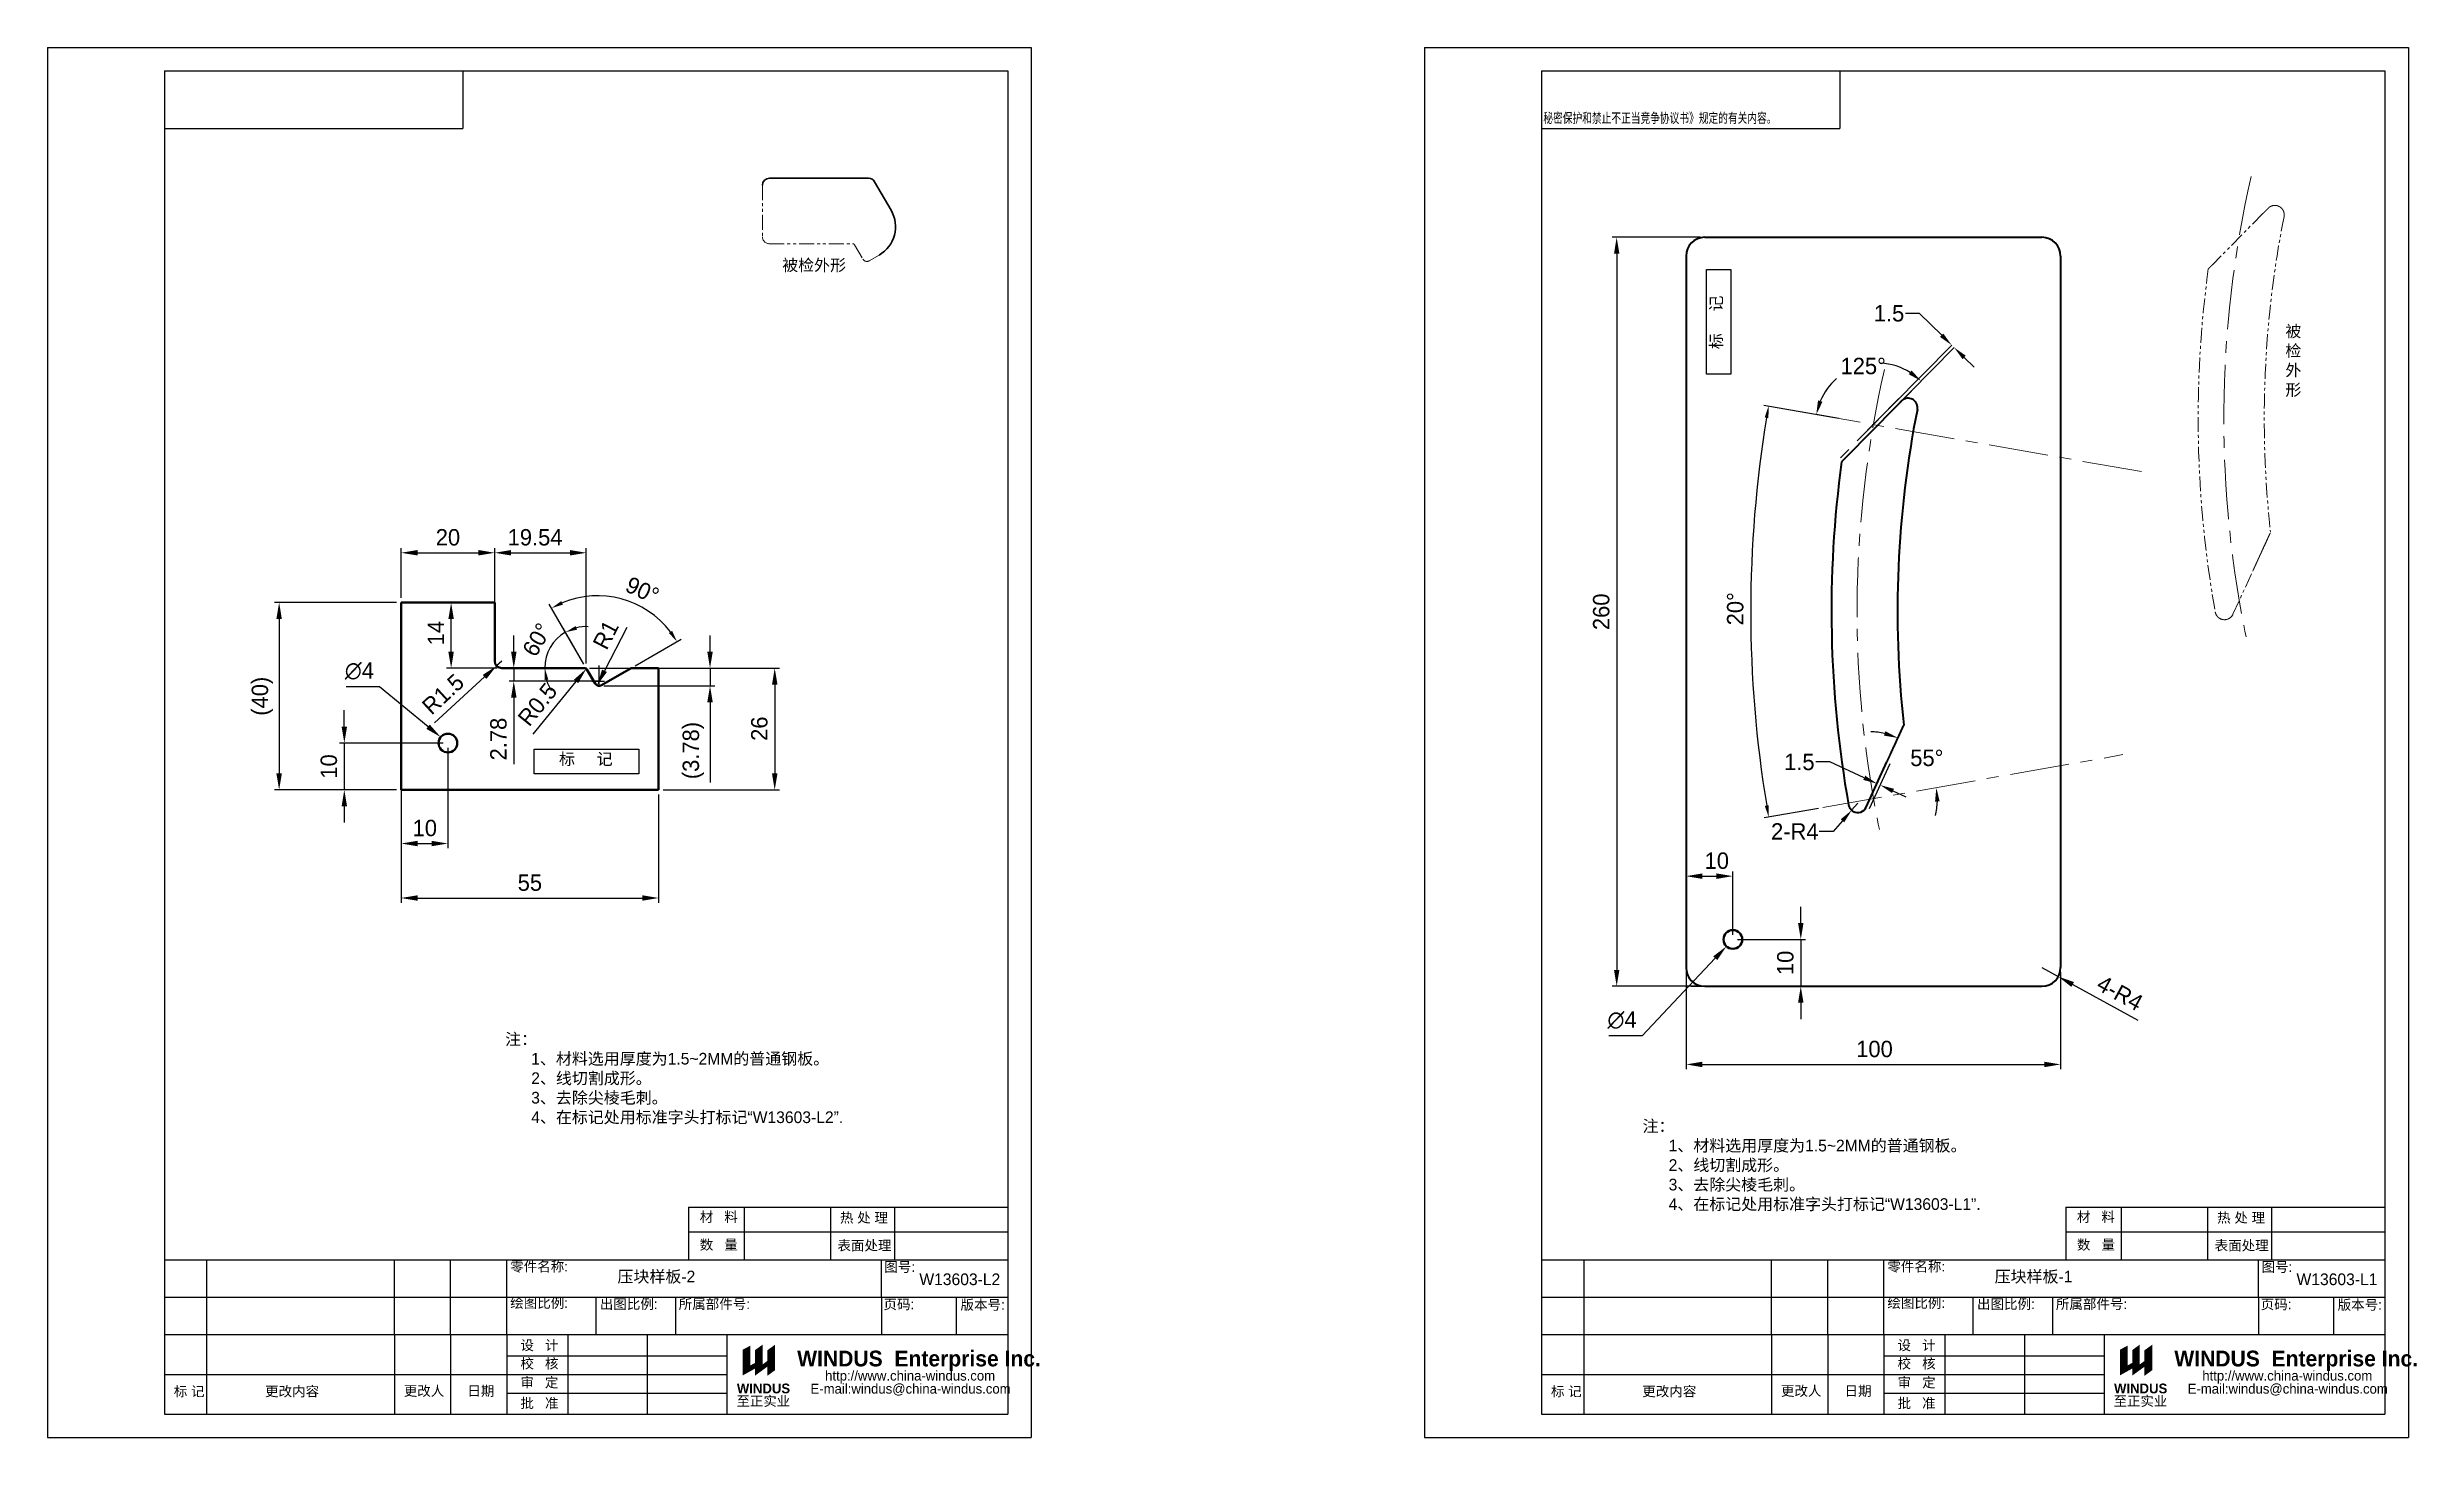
# Model space of a CAD drawing. Header units: millimetres. Extents: x -8 to 3214, y -115 to 422.
# Drawn here: x -8 to 498, y 3 to 300 of the extents above; entities that cross this region are included whole.
import ezdxf

# ---------------------------------------------------------------- set-up
doc = ezdxf.new("R2010")
doc.units = ezdxf.units.MM
doc.header["$PDSIZE"] = -1
doc.linetypes.add('CENTERX2', pattern=[20.32, 12.7, -2.54, 2.54, -2.54])
doc.linetypes.add('PHANTOM2', pattern=[31.75, 15.875, -3.175, 3.175, -3.175, 3.175, -3.175])
for name, color, linetype, lineweight in [('AM_0', 7, 'Continuous', 50), ('AM_5', 92, 'Continuous', 25), ('粗实线', 7, 'Continuous', 30), ('粗实线1', 230, 'Continuous', 15)]:
    doc.layers.add(name, color=color, linetype=linetype, lineweight=lineweight)
for name, color, linetype in [('中心线', 7, 'CENTERX2'), ('图层1', 7, 'Continuous'), ('线实线', 7, 'Continuous')]:
    doc.layers.add(name, color=color, linetype=linetype)
doc.styles.add('SLDTEXTSTYLE0', font='TXT', dxfattribs={"width": 0.7})
doc.styles.get("Standard").update_dxf_attribs({"font": 'FZYTK.TTF'})
doc.dimstyles.new('AM_ISO$0', dxfattribs={"dimtxt": 3.5, "dimasz": 3.5, "dimexe": 1, "dimexo": 1, "dimgap": 1.5, "dimtad": 1, "dimdsep": 46, "dimtxsty": 'Standard', "dimcen": 0, "dimclrd": 256, "dimclre": 256, "dimclrt": 140, "dimadec": 0, "dimazin": 2, "dimtp": 0.1, "dimtm": 0.1, "dimtfac": 0.71, "dimtmove": 0, "dimatfit": 3, "dimfxl": 1, "dimlwd": -1, "dimlwe": -1, "dimarcsym": 1})
doc.dimstyles.new('AM_ISO$2', dxfattribs={"dimtxt": 3.5, "dimasz": 2.5, "dimexe": 1, "dimexo": 1, "dimgap": 1.5, "dimtad": 1, "dimdsep": 46, "dimtxsty": 'Standard', "dimcen": 0, "dimclrd": 256, "dimclre": 256, "dimclrt": 140, "dimadec": 0, "dimazin": 2, "dimtp": 0.1, "dimtm": 0.1, "dimtfac": 0.71, "dimtdec": 3, "dimtmove": 0, "dimatfit": 3, "dimfxl": 1, "dimlwd": -1, "dimlwe": -1, "dimarcsym": 1})
doc.dimstyles.new('AM_ISO$3', dxfattribs={"dimtxt": 3.5, "dimasz": 3.5, "dimexe": 1, "dimexo": 1, "dimgap": 1.5, "dimtad": 1, "dimtoh": 1, "dimdsep": 46, "dimtxsty": 'Standard', "dimcen": 0, "dimclrd": 256, "dimclre": 256, "dimclrt": 140, "dimadec": 0, "dimazin": 2, "dimtp": 0.1, "dimtm": 0.1, "dimtfac": 0.71, "dimtofl": 0, "dimtmove": 0, "dimatfit": 0, "dimfxl": 1, "dimlwd": -1, "dimlwe": -1, "dimarcsym": 1})
doc.dimstyles.new('AM_ISO$4', dxfattribs={"dimtxt": 3.5, "dimasz": 3.5, "dimexe": 1, "dimexo": 1, "dimgap": 1.5, "dimtad": 1, "dimdsep": 46, "dimtxsty": 'Standard', "dimcen": 0, "dimclrd": 256, "dimclre": 256, "dimclrt": 140, "dimadec": 0, "dimazin": 2, "dimtp": 0.1, "dimtm": 0.1, "dimtfac": 0.71, "dimtmove": 0, "dimatfit": 3, "dimfxl": 1, "dimlwd": -1, "dimlwe": -1, "dimarcsym": 1})
doc.dimstyles.new('SLDDIMSTYLE0', dxfattribs={"dimtxt": 3.5, "dimasz": 3, "dimexe": 0, "dimexo": 0.0625, "dimgap": 0.875, "dimtad": 0, "dimtih": 1, "dimtoh": 1, "dimdec": 1, "dimlfac": 2, "dimzin": 12, "dimdsep": 46, "dimtxsty": 'Standard', "dimsah": 1, "dimcen": 0.09, "dimadec": 0, "dimazin": 0, "dimtfac": 1, "dimtdec": 1, "dimtofl": 0, "dimtmove": 0, "dimatfit": 3, "dimfxl": 1, "dimtolj": 1, "dimtzin": 12, "dimarcsym": 0})
doc.dimstyles.new('SLDDIMSTYLE2', dxfattribs={"dimtxt": 3.5, "dimasz": 3, "dimexe": 0, "dimexo": 0.0625, "dimgap": 0.875, "dimtad": 0, "dimtih": 1, "dimtoh": 1, "dimdec": 4, "dimlfac": 2, "dimzin": 12, "dimdsep": 46, "dimtxsty": 'Standard', "dimsah": 1, "dimcen": 0.09, "dimadec": 0, "dimazin": 0, "dimtfac": 1, "dimtdec": 0, "dimtofl": 0, "dimtmove": 0, "dimatfit": 3, "dimfxl": 1, "dimtolj": 1, "dimtzin": 12, "dimarcsym": 0})
doc.dimstyles.new('SLDDIMSTYLE6', dxfattribs={"dimtxt": 3.5, "dimasz": 3, "dimexe": 0, "dimexo": 0.0625, "dimgap": 0.875, "dimtad": 0, "dimtih": 1, "dimtoh": 1, "dimlfac": 2, "dimzin": 12, "dimdsep": 46, "dimtxsty": 'Standard', "dimsah": 1, "dimcen": 0.09, "dimadec": 0, "dimazin": 0, "dimtfac": 1, "dimtmove": 0, "dimatfit": 2, "dimfxl": 1, "dimtolj": 1, "dimtzin": 12, "dimarcsym": 0})

msp = doc.modelspace()

# ---------------------------------------------------------------- texts
at = {"color": 3, "char_height": 2.5, "attachment_point": 1}
for insert, width in [((149.308998, 254.312859), 22.03128794), ((470.343651, 240.177968), 2.40458534)]:
    msp.add_mtext('被检外形', dxfattribs=dict(at, insert=insert, width=width))
at = {"insert": (347.512582, 235.096002), "char_height": 2.5, "width": 23.36397522, "attachment_point": 1, "rotation": 90}
msp.add_mtext('标     记', dxfattribs=at)
at = {"char_height": 2.5, "attachment_point": 1}
for s, insert, width in [('标     记', (101.637104, 148.793074), 23.36397522), ('注：\\P      1、材料选用厚度为1.5~2MM的普通钢板。\\P      2、线切割成形。\\P      3、去除尖棱毛刺。\\P      4、在标记处用标准字头打标记“W13603-L2”.\\P   ', (90.132919, 88.938224), 78.09126763), ('注：\\P      1、材料选用厚度为1.5~2MM的普通钢板。\\P      2、线切割成形。\\P      3、去除尖棱毛刺。\\P      4、在标记处用标准字头打标记“W13603-L1”.\\P   ', (333.05204, 70.381884), 78.09126763), ('压块样板-2', (114.132311, 38.230103), 23.36397522), ('W13603-L2', (178.598879, 37.647371), 23.36397522), ('压块样板-1', (408.254438, 38.230103), 23.36397522), ('W13603-L1', (472.721006, 37.647371), 23.36397522)]:
    msp.add_mtext(s, dxfattribs=dict(at, insert=insert, width=width))
at = {"layer": '图层1', "attachment_point": 1}
for s, insert, char_height in [('{\\fFZYaoTi|b1|i0|c134|p2;\\C5;WINDUS  Enterprise Inc.}', (152.505621, 21.152601), 3.36804), ('{\\fFZYaoTi|b1|i0|c134|p2;\\C5;WINDUS  Enterprise Inc.}', (446.627749, 21.152601), 3.36804), ('     {\\C5; http://www.china-windus.com}', (153.79688, 16.860591), 2.09677), ('     {\\C5; http://www.china-windus.com}', (447.919008, 16.860591), 2.09677), (' {\\fFZYaoTi|b1|i0|c134|p2;WINDUS}', (138.85251, 14.122109), 2.09677), ('{\\fFZYaoTi|b1|i0|c134|p2;至正实业}', (139.552315, 11.425924), 2.09677), ('  {\\C5;E-mail:windus@china-windus.com}', (153.79688, 14.064898), 2.09677), (' {\\fFZYaoTi|b1|i0|c134|p2;WINDUS}', (432.974638, 14.122109), 2.09677), ('{\\fFZYaoTi|b1|i0|c134|p2;至正实业}', (433.674443, 11.425924), 2.09677), ('  {\\C5;E-mail:windus@china-windus.com}', (447.919008, 14.064898), 2.09677)]:
    msp.add_mtext(s, dxfattribs=dict(at, insert=insert, char_height=char_height))
at = {"layer": '线实线', "color": 0, "insert": (311.873745, 285.555586), "char_height": 2.11666667, "attachment_point": 1, "style": 'SLDTEXTSTYLE0'}
msp.add_mtext('秘密保护和禁止不正当竞争协议书》规定的有关内容。', dxfattribs=at)
at = {"layer": '线实线', "attachment_point": 1}
for s, insert, char_height in [('{\\fFZYaoTi|b0|i0|c134|p2;材   料}', (131.69628, 50.791943), 2.11666667), ('{\\fFZYaoTi|b0|i0|c134|p2;热 处 理}', (161.654926, 50.627037), 2.11666667), ('{\\fFZYaoTi|b0|i0|c134|p2;材   料}', (425.818408, 50.791943), 2.11666667), ('{\\fFZYaoTi|b0|i0|c134|p2;热 处 理}', (455.777053, 50.627037), 2.11666667), ('{\\fFZYaoTi|b0|i0|c134|p2;零件名称:}', (91.215146, 40.188442), 2.11666667), ('{\\fFZYaoTi|b0|i0|c134|p2;数   量}', (131.69628, 44.842749), 2.11666667), ('{\\fFZYaoTi|b0|i0|c134|p2;表面处理}', (161.103633, 44.677843), 2.11666667), ('{\\fFZYaoTi|b0|i0|c134|p2;零件名称:}', (385.337273, 40.188442), 2.11666667), ('{\\fFZYaoTi|b0|i0|c134|p2;数   量}', (425.818408, 44.842749), 2.11666667), ('{\\fFZYaoTi|b0|i0|c134|p2;表面处理}', (455.22576, 44.677843), 2.11666667), ('{\\fFZYaoTi|b0|i0|c134|p2;图号}:', (171.12667, 40.099491), 2.11666667), ('{\\fFZYaoTi|b0|i0|c134|p2;图号}:', (465.248797, 40.099491), 2.11666667), ('绘图比例:', (91.215146, 32.395005), 2.1166667), ('{\\fFZYaoTi|b0|i0|c134|p2;出图比例:}', (110.355849, 32.154784), 2.11666667), ('{\\fFZYaoTi|b0|i0|c134|p2;所属部件号:}', (127.206542, 32.154784), 2.11666667), ('{\\fFZYaoTi|b0|i0|c134|p2;页码:}', (170.943994, 32.112655), 2.11666667), ('{\\fFZYaoTi|b0|i0|c134|p2;版本号:}', (187.383437, 32.006988), 2.11666667), ('绘图比例:', (385.337273, 32.395005), 2.1166667), ('{\\fFZYaoTi|b0|i0|c134|p2;出图比例:}', (404.477977, 32.154784), 2.11666667), ('{\\fFZYaoTi|b0|i0|c134|p2;所属部件号:}', (421.32867, 32.154784), 2.11666667), ('{\\fFZYaoTi|b0|i0|c134|p2;页码:}', (465.066121, 32.112655), 2.11666667), ('{\\fFZYaoTi|b0|i0|c134|p2;版本号:}', (481.505565, 32.006988), 2.11666667), ('{\\fFZYaoTi|b0|i0|c134|p2;设   计}', (93.392666, 23.365971), 2.11666667), ('{\\fFZYaoTi|b0|i0|c134|p2;设   计}', (387.514793, 23.365971), 2.11666667), ('校   核', (93.392666, 19.462263), 2.1166667), ('审   定', (93.392666, 15.421958), 2.1166667), ('校   核', (387.514793, 19.462263), 2.1166667), ('审   定', (387.514793, 15.421958), 2.1166667), ('{\\fFZYaoTi|b0|i0|c134|p2;标 记}', (19.373727, 13.520558), 2.11666667), ('{\\fFZYaoTi|b0|i0|c134|p2;更改内容}', (38.861312, 13.520559), 2.11666667), ('{\\fFZYaoTi|b0|i0|c134|p2;更改人}', (68.482474, 13.609909), 2.11666667), ('{\\fFZYaoTi|b0|i0|c134|p2;日期}', (82.067456, 13.609909), 2.11666667), ('{\\fFZYaoTi|b0|i0|c134|p2;批   准}', (93.392666, 10.996989), 2.11666667), ('{\\fFZYaoTi|b0|i0|c134|p2;标 记}', (313.495854, 13.520558), 2.11666667), ('{\\fFZYaoTi|b0|i0|c134|p2;更改内容}', (332.983439, 13.520559), 2.11666667), ('{\\fFZYaoTi|b0|i0|c134|p2;更改人}', (362.604601, 13.609909), 2.11666667), ('{\\fFZYaoTi|b0|i0|c134|p2;日期}', (376.189583, 13.609909), 2.11666667), ('{\\fFZYaoTi|b0|i0|c134|p2;批   准}', (387.514793, 10.996989), 2.11666667)]:
    msp.add_mtext(s, dxfattribs=dict(at, insert=insert, char_height=char_height))

# ---------------------------------------------------------------- blocks, each defined once
blk = doc.blocks.new('*D58')
at = {"layer": 'AM_5', "linetype": 'ByBlock', "transparency": 16777216}
for p, q in [((68.92, 180.95), (79.6, 180.95)), ((78.6, 170.45), (78.6, 177.45)), ((88.42, 166.95), (77.6, 166.95))]:
    blk.add_line(p, q, dxfattribs=at)
at = {"layer": 'AM_5', "transparency": 16777216}
for points in [[(78.01, 177.45), (79.18, 177.45), (78.6, 180.95)], [(78.01, 170.45), (79.18, 170.45), (78.6, 166.95)]]:
    blk.add_solid(points, dxfattribs=at)
at = {"layer": 'Defpoints', "color": 0, "transparency": 16777216}
for p in [(67.92, 180.95), (78.6, 180.95), (89.42, 166.95)]:
    blk.add_point(p, dxfattribs=at)
at = {"layer": 'AM_5', "color": 140, "transparency": 16777216, "insert": (75.35, 174.44), "char_height": 3.5, "attachment_point": 5, "rotation": 90}
blk.add_mtext('14', dxfattribs=at)
blk = doc.blocks.new('*D59')
at = {"layer": 'AM_5', "linetype": 'ByBlock', "transparency": 16777216}
for p, q in [((66.92, 180.95), (40.87, 180.95)), ((41.87, 177.45), (41.87, 144.45)), ((66.92, 140.95), (40.87, 140.95))]:
    blk.add_line(p, q, dxfattribs=at)
at = {"layer": 'AM_5', "transparency": 16777216}
for points in [[(41.28, 177.45), (42.45, 177.45), (41.87, 180.95)], [(41.28, 144.45), (42.45, 144.45), (41.87, 140.95)]]:
    blk.add_solid(points, dxfattribs=at)
at = {"layer": 'Defpoints', "color": 0, "transparency": 16777216}
for p in [(67.92, 180.95), (41.87, 140.95), (67.92, 140.95)]:
    blk.add_point(p, dxfattribs=at)
at = {"layer": 'AM_5', "color": 140, "transparency": 16777216, "insert": (38.28, 160.95), "char_height": 3.5, "attachment_point": 5, "rotation": 90}
blk.add_mtext('(40)', dxfattribs=at)
blk = doc.blocks.new('*D60')
at = {"layer": 'AM_5', "linetype": 'ByBlock', "transparency": 16777216}
for p, q in [((67.92, 159.95), (67.92, 128.49)), ((77.92, 149.95), (77.92, 128.49)), ((71.42, 129.49), (74.42, 129.49))]:
    blk.add_line(p, q, dxfattribs=at)
at = {"layer": 'AM_5', "transparency": 16777216}
for points in [[(71.42, 130.07), (71.42, 128.91), (67.92, 129.49)], [(74.42, 130.07), (74.42, 128.91), (77.92, 129.49)]]:
    blk.add_solid(points, dxfattribs=at)
at = {"layer": 'Defpoints', "color": 0, "transparency": 16777216}
for p in [(67.92, 160.95), (77.92, 150.95), (77.92, 129.49)]:
    blk.add_point(p, dxfattribs=at)
at = {"layer": 'AM_5', "color": 140, "transparency": 16777216, "insert": (72.98, 132.78), "char_height": 3.5, "attachment_point": 5}
blk.add_mtext('10', dxfattribs=at)
blk = doc.blocks.new('*D61')
at = {"layer": 'AM_5', "linetype": 'ByBlock', "transparency": 16777216}
for p, q in [((63.3, 162.97), (56.21, 162.97)), ((73.67, 154.44), (63.3, 162.97))]:
    blk.add_line(p, q, dxfattribs=at)
at = {"layer": 'AM_5', "transparency": 16777216}
blk.add_solid([(74.04, 154.89), (73.3, 153.99), (76.38, 152.22)], dxfattribs=at)
at = {"layer": 'Defpoints', "color": 0, "transparency": 16777216}
for p in [(76.38, 152.22), (79.47, 149.68)]:
    blk.add_point(p, dxfattribs=at)
at = {"layer": 'AM_5', "color": 140, "transparency": 16777216, "insert": (59.01, 166.35), "char_height": 3.5, "attachment_point": 5}
blk.add_mtext('∅4', dxfattribs=at)
blk = doc.blocks.new('*D62')
at = {"layer": 'AM_5', "linetype": 'ByBlock', "transparency": 16777216}
for p, q in [((55.79, 154.45), (55.79, 157.95)), ((76.92, 150.95), (54.79, 150.95)), ((55.79, 150.95), (55.79, 140.95)), ((66.92, 140.95), (54.79, 140.95)), ((55.79, 137.45), (55.79, 133.95))]:
    blk.add_line(p, q, dxfattribs=at)
at = {"layer": 'AM_5', "transparency": 16777216}
for points in [[(55.21, 154.45), (56.37, 154.45), (55.79, 150.95)], [(55.21, 137.45), (56.37, 137.45), (55.79, 140.95)]]:
    blk.add_solid(points, dxfattribs=at)
at = {"layer": 'Defpoints', "color": 0, "transparency": 16777216}
for p in [(77.92, 150.95), (55.79, 140.95), (67.92, 140.95)]:
    blk.add_point(p, dxfattribs=at)
at = {"layer": 'AM_5', "color": 140, "transparency": 16777216, "insert": (52.5, 145.95), "char_height": 3.5, "attachment_point": 5, "rotation": 90}
blk.add_mtext('10', dxfattribs=at)
blk = doc.blocks.new('*D63')
at = {"layer": 'AM_5', "linetype": 'ByBlock', "transparency": 16777216}
for p, q in [((87.92, 169.45), (87.92, 192.6)), ((107.46, 167.95), (107.46, 192.6)), ((91.42, 191.6), (103.96, 191.6))]:
    blk.add_line(p, q, dxfattribs=at)
at = {"layer": 'AM_5', "transparency": 16777216}
for points in [[(91.42, 192.19), (91.42, 191.02), (87.92, 191.6)], [(103.96, 192.19), (103.96, 191.02), (107.46, 191.6)]]:
    blk.add_solid(points, dxfattribs=at)
at = {"layer": 'Defpoints', "color": 0, "transparency": 16777216}
for p in [(107.46, 191.6), (87.92, 168.45), (107.46, 166.95)]:
    blk.add_point(p, dxfattribs=at)
at = {"layer": 'AM_5', "color": 140, "transparency": 16777216, "insert": (96.53, 194.89), "char_height": 3.5, "attachment_point": 5}
blk.add_mtext('19.54', dxfattribs=at)
blk = doc.blocks.new('*D64')
at = {"layer": 'AM_5', "transparency": 16777216}
for p, q in [((106.96, 167.82), (99.55, 180.65)), ((117.9, 167.45), (127.7, 173.11))]:
    blk.add_line(p, q, dxfattribs=at)
blk.add_arc((109.86, 162.8), 19.61, 37.3096, 112.6904, dxfattribs=at)
for points in [[(102.48, 180.52), (102.11, 181.27), (100.05, 179.79)], [(125.8, 174.92), (125.11, 174.46), (126.84, 172.61)]]:
    blk.add_solid(points, dxfattribs=at)
at = {"layer": 'Defpoints', "color": 0, "transparency": 16777216}
for p in [(109.86, 182.41), (107.46, 166.95), (109.36, 163.67), (110.72, 163.3), (117.04, 166.95)]:
    blk.add_point(p, dxfattribs=at)
at = {"layer": 'AM_5', "color": 140, "transparency": 16777216, "insert": (119.46, 183.59), "char_height": 3.5, "attachment_point": 5, "rotation": 335.2105}
blk.add_mtext('90°', dxfattribs=at)
blk = doc.blocks.new('*D65')
at = {"linetype": 'ByBlock', "transparency": 16777216}
for p, q in [((89.42, 168.45), (88.32, 167.44)), ((75.03, 155.26), (85.74, 165.07))]:
    blk.add_line(p, q, dxfattribs=at)
at = {"transparency": 16777216}
blk.add_solid([(85.34, 165.5), (86.13, 164.64), (88.32, 167.44)], dxfattribs=at)
at = {"layer": 'Defpoints', "color": 0, "transparency": 16777216}
for p in [(88.32, 167.44), (89.42, 168.45)]:
    blk.add_point(p, dxfattribs=at)
at = {"color": 140, "transparency": 16777216, "insert": (76.88, 161.4), "char_height": 3.5, "attachment_point": 5, "rotation": 42.5192}
blk.add_mtext('R1.5', dxfattribs=at)
blk = doc.blocks.new('*D66')
at = {"layer": 'AM_5', "linetype": 'ByBlock', "transparency": 16777216}
for p, q in [((91.98, 170.45), (91.98, 173.95)), ((106.46, 166.95), (90.98, 166.95)), ((109.22, 164.17), (90.98, 164.17)), ((91.98, 166.95), (91.98, 164.17)), ((91.98, 160.67), (91.98, 146.42))]:
    blk.add_line(p, q, dxfattribs=at)
at = {"layer": 'AM_5', "transparency": 16777216}
for points in [[(91.4, 170.45), (92.57, 170.45), (91.98, 166.95)], [(91.4, 160.67), (92.57, 160.67), (91.98, 164.17)]]:
    blk.add_solid(points, dxfattribs=at)
at = {"layer": 'Defpoints', "color": 0, "transparency": 16777216}
for p in [(91.98, 164.17), (107.46, 166.95), (110.22, 164.17)]:
    blk.add_point(p, dxfattribs=at)
at = {"layer": 'AM_5', "color": 140, "transparency": 16777216, "insert": (88.72, 151.8), "char_height": 3.5, "attachment_point": 5, "rotation": 90}
blk.add_mtext('2.78', dxfattribs=at)
blk = doc.blocks.new('*D67')
at = {"linetype": 'ByBlock', "transparency": 16777216}
blk.add_line((116.11, 175.67), (111.36, 166.4), dxfattribs=at)
at = {"transparency": 16777216}
blk.add_solid([(110.84, 166.66), (111.88, 166.13), (109.77, 163.28)], dxfattribs=at)
at = {"layer": 'Defpoints', "color": 0, "transparency": 16777216}
for p in [(109.77, 163.28), (110.22, 164.17)]:
    blk.add_point(p, dxfattribs=at)
at = {"color": 140, "transparency": 16777216, "insert": (111.62, 174.08), "char_height": 3.5, "attachment_point": 5, "rotation": 62.8923}
blk.add_mtext('R1', dxfattribs=at)
blk = doc.blocks.new('*D68')
at = {"transparency": 16777216}
blk.add_line((106.96, 167.82), (102.53, 175.5), dxfattribs=at)
for start, end in [(120, 180), (87.5825, 103.7912), (196.2088, 212.4175)]:
    blk.add_arc((107.46, 166.95), 8.87, start, end, dxfattribs=at)
for points in [[(105.5, 175.18), (105.19, 175.95), (103.03, 174.63)], [(98.54, 164.42), (99.36, 164.53), (98.6, 166.95)]]:
    blk.add_solid(points, dxfattribs=at)
at = {"layer": 'Defpoints', "color": 0, "transparency": 16777216}
for p in [(100.67, 172.65), (89.42, 166.95), (107.46, 166.95), (107.46, 166.95), (109.36, 163.67)]:
    blk.add_point(p, dxfattribs=at)
at = {"color": 140, "transparency": 16777216, "insert": (96.94, 173.03), "char_height": 3.5, "attachment_point": 5, "rotation": 60}
blk.add_mtext('60°', dxfattribs=at)
blk = doc.blocks.new('*D69')
at = {"linetype": 'ByBlock', "transparency": 16777216}
blk.add_line((96.15, 152.84), (105.29, 164.12), dxfattribs=at)
at = {"transparency": 16777216}
blk.add_solid([(104.83, 164.49), (105.74, 163.75), (107.49, 166.84)], dxfattribs=at)
at = {"layer": 'Defpoints', "color": 0, "transparency": 16777216}
for p in [(107.17, 166.45), (107.49, 166.84)]:
    blk.add_point(p, dxfattribs=at)
at = {"color": 140, "transparency": 16777216, "insert": (97.05, 159.19), "char_height": 3.5, "attachment_point": 5, "rotation": 50.9903}
blk.add_mtext('R0.5', dxfattribs=at)
blk = doc.blocks.new('*D70')
at = {"layer": 'AM_5', "linetype": 'ByBlock', "transparency": 16777216}
for p, q in [((67.92, 139.95), (67.92, 116.85)), ((122.92, 139.95), (122.92, 116.85)), ((71.42, 117.85), (119.42, 117.85))]:
    blk.add_line(p, q, dxfattribs=at)
at = {"layer": 'AM_5', "transparency": 16777216}
for points in [[(71.42, 118.43), (71.42, 117.26), (67.92, 117.85)], [(119.42, 118.43), (119.42, 117.26), (122.92, 117.85)]]:
    blk.add_solid(points, dxfattribs=at)
at = {"layer": 'Defpoints', "color": 0, "transparency": 16777216}
for p in [(67.92, 140.95), (122.92, 140.95), (122.92, 117.85)]:
    blk.add_point(p, dxfattribs=at)
at = {"layer": 'AM_5', "color": 140, "transparency": 16777216, "insert": (95.42, 121.11), "char_height": 3.5, "attachment_point": 5}
blk.add_mtext('55', dxfattribs=at)
blk = doc.blocks.new('*D71')
at = {"layer": 'AM_5', "linetype": 'ByBlock', "transparency": 16777216}
for p, q in [((123.92, 166.95), (148.71, 166.95)), ((147.71, 163.45), (147.71, 144.45)), ((123.92, 140.95), (148.71, 140.95))]:
    blk.add_line(p, q, dxfattribs=at)
at = {"layer": 'AM_5', "transparency": 16777216}
for points in [[(147.13, 163.45), (148.3, 163.45), (147.71, 166.95)], [(147.13, 144.45), (148.3, 144.45), (147.71, 140.95)]]:
    blk.add_solid(points, dxfattribs=at)
at = {"layer": 'Defpoints', "color": 0, "transparency": 16777216}
for p in [(122.92, 166.95), (122.92, 140.95), (147.71, 140.95)]:
    blk.add_point(p, dxfattribs=at)
at = {"layer": 'AM_5', "color": 140, "transparency": 16777216, "insert": (144.44, 154.02), "char_height": 3.5, "attachment_point": 5, "rotation": 90}
blk.add_mtext('26', dxfattribs=at)
blk = doc.blocks.new('*D72')
at = {"layer": 'AM_5', "linetype": 'ByBlock', "transparency": 16777216}
for p, q in [((133.89, 170.45), (133.89, 173.95)), ((108.17, 166.95), (134.89, 166.95)), ((111.22, 163.17), (134.89, 163.17)), ((133.89, 166.95), (133.89, 163.17)), ((133.89, 159.67), (133.89, 142.52))]:
    blk.add_line(p, q, dxfattribs=at)
at = {"layer": 'AM_5', "transparency": 16777216}
for points in [[(133.31, 170.45), (134.48, 170.45), (133.89, 166.95)], [(133.31, 159.67), (134.48, 159.67), (133.89, 163.17)]]:
    blk.add_solid(points, dxfattribs=at)
at = {"layer": 'Defpoints', "color": 0, "transparency": 16777216}
for p in [(107.17, 166.95), (110.22, 163.17), (133.89, 163.17)]:
    blk.add_point(p, dxfattribs=at)
at = {"layer": 'AM_5', "color": 140, "transparency": 16777216, "insert": (130.32, 149.35), "char_height": 3.5, "attachment_point": 5, "rotation": 90}
blk.add_mtext('(3.78)', dxfattribs=at)
blk = doc.blocks.new('*D73')
at = {"layer": 'AM_5', "linetype": 'ByBlock', "transparency": 16777216}
for p, q in [((67.92, 181.95), (67.92, 192.6)), ((87.92, 181.95), (87.92, 192.6)), ((71.42, 191.6), (84.42, 191.6))]:
    blk.add_line(p, q, dxfattribs=at)
at = {"layer": 'AM_5', "transparency": 16777216}
for points in [[(71.42, 192.19), (71.42, 191.02), (67.92, 191.6)], [(84.42, 192.19), (84.42, 191.02), (87.92, 191.6)]]:
    blk.add_solid(points, dxfattribs=at)
at = {"layer": 'Defpoints', "color": 0, "transparency": 16777216}
for p in [(87.92, 191.6), (67.92, 180.95), (87.92, 180.95)]:
    blk.add_point(p, dxfattribs=at)
at = {"layer": 'AM_5', "color": 140, "transparency": 16777216, "insert": (77.92, 194.89), "char_height": 3.5, "attachment_point": 5}
blk.add_mtext('20', dxfattribs=at)
blk = doc.blocks.new('*D74')
at = {"layer": 'Defpoints', "color": 0, "transparency": 16777216}
for p in [(399.61, 235.44), (380.28, 216.89), (380.81, 216.37)]:
    blk.add_point(p, dxfattribs=at)
at = {"layer": '粗实线1', "color": 0, "lineweight": -2, "transparency": 16777216}
for p, q in [((392.19, 242.75), (389.19, 242.75)), ((396.94, 238.07), (392.19, 242.75)), ((380.32, 216.94), (399.08, 235.96)), ((380.86, 216.41), (399.61, 235.44)), ((401.75, 233.33), (403.88, 231.22))]:
    blk.add_line(p, q, dxfattribs=at)
at = {"layer": '粗实线1', "color": 0, "transparency": 16777216}
for points in [[(397.29, 238.42), (396.59, 237.71), (399.08, 235.96)], [(402.1, 233.69), (401.4, 232.97), (399.61, 235.44)]]:
    blk.add_solid(points, dxfattribs=at)
at = {"layer": '粗实线1', "color": 0, "transparency": 16777216, "insert": (385.7, 244.52), "char_height": 3.5, "attachment_point": 2}
blk.add_mtext('\\A1;1.5', dxfattribs=at)
blk = doc.blocks.new('*D75')
at = {"layer": 'Defpoints', "color": 0, "transparency": 16777216}
for p in [(383.05, 142.09), (383.13, 142.28), (383.73, 141.78)]:
    blk.add_point(p, dxfattribs=at)
at = {"layer": '粗实线1', "color": 0, "lineweight": -2, "transparency": 16777216}
for p, q in [((373.03, 146.91), (370.03, 146.91)), ((380.41, 143.53), (373.03, 146.91)), ((383.07, 142.15), (383.13, 142.28)), ((383.76, 141.84), (383.82, 141.97)), ((386.54, 140.72), (389.27, 139.47))]:
    blk.add_line(p, q, dxfattribs=at)
at = {"layer": '粗实线1', "color": 0, "transparency": 16777216}
for points in [[(380.61, 143.99), (380.2, 143.08), (383.13, 142.28)], [(386.75, 141.18), (386.34, 140.27), (383.82, 141.97)]]:
    blk.add_solid(points, dxfattribs=at)
at = {"layer": '粗实线1', "color": 0, "transparency": 16777216, "insert": (366.54, 148.67), "char_height": 3.5, "attachment_point": 2}
blk.add_mtext('\\A1;1.5', dxfattribs=at)
blk = doc.blocks.new('*D76')
at = {"layer": 'Defpoints', "color": 0, "transparency": 16777216}
for p in [(388.85, 154.78), (435.66, 148.47), (394.28, 145.81), (371.58, 137.17), (380.84, 137.27)]:
    blk.add_point(p, dxfattribs=at)
at = {"layer": '粗实线1', "color": 0, "lineweight": -2, "transparency": 16777216}
for start, end in [(77.3481, 89.2901), (346.1158, 358.0579)]:
    blk.add_arc((381.6, 138.94), 14.42, start, end, dxfattribs=at)
at = {"layer": '粗实线1', "color": 0, "transparency": 16777216}
for points in [[(384.92, 153.48), (384.6, 152.54), (387.61, 152.05)], [(395.52, 138.42), (396.51, 138.49), (395.8, 141.44)]]:
    blk.add_solid(points, dxfattribs=at)
at = {"layer": '粗实线1', "color": 0, "transparency": 16777216, "insert": (390.23, 149.53), "char_height": 3.5, "attachment_point": 1}
blk.add_mtext('\\A1;55°', dxfattribs=at)
blk = doc.blocks.new('*D77')
at = {"layer": 'Defpoints', "color": 0, "transparency": 16777216}
for p in [(383.95, 232.1), (388.35, 224.02), (375.06, 220.27), (375.57, 211.05), (439.6, 208.94)]:
    blk.add_point(p, dxfattribs=at)
at = {"layer": '粗实线1', "color": 0, "lineweight": -2, "transparency": 16777216}
for p, q in [((388.4, 224.06), (392.57, 228.29)), ((375, 220.28), (370.16, 221.13))]:
    blk.add_line(p, q, dxfattribs=at)
for start, end in [(131.1018, 157.0792), (58.3732, 87.0401)]:
    blk.add_arc((383.24, 218.83), 13.28, start, end, dxfattribs=at)
at = {"layer": '粗实线1', "color": 0, "transparency": 16777216}
for points in [[(390.51, 230.54), (389.9, 229.75), (392.57, 228.29)], [(371.48, 223.86), (370.53, 224.15), (370.16, 221.13)]]:
    blk.add_solid(points, dxfattribs=at)
at = {"layer": '粗实线1', "color": 0, "transparency": 16777216, "insert": (375.34, 233.25), "char_height": 3.5, "attachment_point": 1}
blk.add_mtext('\\A1;125°', dxfattribs=at)
blk = doc.blocks.new('*D78')
at = {"layer": 'Defpoints', "color": 0, "transparency": 16777216}
for p in [(379.02, 138.1), (377.71, 136.59)]:
    blk.add_point(p, dxfattribs=at)
at = {"layer": '粗实线1', "color": 0, "lineweight": -2, "transparency": 16777216}
for p, q in [((379.02, 138.1), (377.71, 136.59)), ((373.78, 132.06), (370.78, 132.06)), ((375.74, 134.33), (373.78, 132.06))]:
    blk.add_line(p, q, dxfattribs=at)
at = {"layer": '粗实线1', "color": 0, "transparency": 16777216}
blk.add_solid([(375.37, 134.66), (376.12, 134), (377.71, 136.59)], dxfattribs=at)
at = {"layer": '粗实线1', "color": 0, "transparency": 16777216, "insert": (360.5, 133.83), "char_height": 3.5, "attachment_point": 1}
blk.add_mtext('\\A1;2-R4', dxfattribs=at)
blk = doc.blocks.new('*D82')
at = {"transparency": 16777216}
for p, q in [((374.07, 220.44), (358.97, 223.09)), ((370.6, 137), (359.01, 134.96))]:
    blk.add_line(p, q, dxfattribs=at)
blk.add_arc((609.5, 179.12), 253.35, 170.6117, 189.4346, dxfattribs=at)
for points in [[(359.13, 220.52), (359.95, 220.38), (359.96, 222.92)], [(359.98, 137.66), (359.16, 137.52), (360, 135.13)]]:
    blk.add_solid(points, dxfattribs=at)
at = {"layer": 'Defpoints', "color": 0, "transparency": 16777216}
for p in [(375.06, 220.27), (439.6, 208.94), (356.58, 164.32), (435.66, 148.47), (371.58, 137.17)]:
    blk.add_point(p, dxfattribs=at)
at = {"color": 140, "transparency": 16777216, "insert": (352.86, 179.64), "char_height": 3.5, "attachment_point": 5, "rotation": 89.8849}
blk.add_mtext('20°', dxfattribs=at)
blk = doc.blocks.new('*D83')
at = {"layer": 'AM_5', "linetype": 'ByBlock', "transparency": 16777216}
for p, q in [((342.34, 101.99), (342.34, 81.3)), ((422.34, 101.99), (422.34, 81.3)), ((345.84, 82.3), (418.84, 82.3))]:
    blk.add_line(p, q, dxfattribs=at)
at = {"layer": 'AM_5', "transparency": 16777216}
for points in [[(345.84, 82.88), (345.84, 81.71), (342.34, 82.3)], [(418.84, 82.88), (418.84, 81.71), (422.34, 82.3)]]:
    blk.add_solid(points, dxfattribs=at)
at = {"layer": 'Defpoints', "color": 0, "transparency": 16777216}
for p in [(342.34, 102.99), (422.34, 102.99), (422.34, 82.3)]:
    blk.add_point(p, dxfattribs=at)
at = {"layer": 'AM_5', "color": 140, "transparency": 16777216, "insert": (382.59, 85.58), "char_height": 3.5, "attachment_point": 5}
blk.add_mtext('100', dxfattribs=at)
blk = doc.blocks.new('*D85')
at = {"layer": 'AM_5', "linetype": 'ByBlock', "transparency": 16777216}
for p, q in [((345.34, 258.99), (326.53, 258.99)), ((327.53, 255.49), (327.53, 102.49)), ((345.34, 98.99), (326.53, 98.99))]:
    blk.add_line(p, q, dxfattribs=at)
at = {"layer": 'AM_5', "transparency": 16777216}
for points in [[(326.95, 255.49), (328.11, 255.49), (327.53, 258.99)], [(326.95, 102.49), (328.11, 102.49), (327.53, 98.99)]]:
    blk.add_solid(points, dxfattribs=at)
at = {"layer": 'Defpoints', "color": 0, "transparency": 16777216}
for p in [(346.34, 258.99), (327.53, 98.99), (346.34, 98.99)]:
    blk.add_point(p, dxfattribs=at)
at = {"layer": 'AM_5', "color": 140, "transparency": 16777216, "insert": (324.24, 178.99), "char_height": 3.5, "attachment_point": 5, "rotation": 90}
blk.add_mtext('260', dxfattribs=at)
blk = doc.blocks.new('*D86')
at = {"linetype": 'ByBlock', "transparency": 16777216}
for p, q in [((418.34, 102.99), (421.85, 101.06)), ((438.92, 91.68), (424.91, 99.38))]:
    blk.add_line(p, q, dxfattribs=at)
at = {"transparency": 16777216}
blk.add_solid([(425.2, 99.89), (424.63, 98.86), (421.85, 101.06)], dxfattribs=at)
at = {"layer": 'Defpoints', "color": 0, "transparency": 16777216}
for p in [(418.34, 102.99), (421.85, 101.06)]:
    blk.add_point(p, dxfattribs=at)
at = {"color": 140, "transparency": 16777216, "insert": (435.02, 97.55), "char_height": 3.5, "attachment_point": 5, "rotation": 331.205}
blk.add_mtext('4-R4', dxfattribs=at)
blk = doc.blocks.new('*D88')
at = {"layer": 'AM_5', "linetype": 'ByBlock', "transparency": 16777216}
for p, q in [((342.34, 119.99), (342.34, 123.52)), ((345.84, 122.52), (348.84, 122.52)), ((352.34, 109.99), (352.34, 123.52))]:
    blk.add_line(p, q, dxfattribs=at)
at = {"layer": 'AM_5', "transparency": 16777216}
for points in [[(345.84, 123.1), (345.84, 121.93), (342.34, 122.52)], [(348.84, 123.1), (348.84, 121.93), (352.34, 122.52)]]:
    blk.add_solid(points, dxfattribs=at)
at = {"layer": 'Defpoints', "color": 0, "transparency": 16777216}
for p in [(352.34, 122.52), (342.34, 118.99), (352.34, 108.99)]:
    blk.add_point(p, dxfattribs=at)
at = {"layer": 'AM_5', "color": 140, "transparency": 16777216, "insert": (348.91, 125.8), "char_height": 3.5, "attachment_point": 5}
blk.add_mtext('10', dxfattribs=at)
blk = doc.blocks.new('*D89')
at = {"layer": 'AM_5', "linetype": 'ByBlock', "transparency": 16777216}
for p, q in [((348.58, 104.98), (332.97, 88.37)), ((332.97, 88.37), (325.88, 88.37))]:
    blk.add_line(p, q, dxfattribs=at)
at = {"layer": 'AM_5', "transparency": 16777216}
blk.add_solid([(348.15, 105.38), (349, 104.58), (350.97, 107.53)], dxfattribs=at)
at = {"layer": 'Defpoints', "color": 0, "transparency": 16777216}
for p in [(350.97, 107.53), (353.71, 110.45)]:
    blk.add_point(p, dxfattribs=at)
at = {"layer": 'AM_5', "color": 140, "transparency": 16777216, "insert": (328.67, 91.75), "char_height": 3.5, "attachment_point": 5}
blk.add_mtext('∅4', dxfattribs=at)
blk = doc.blocks.new('*D90')
at = {"layer": 'AM_5', "linetype": 'ByBlock', "transparency": 16777216}
for p, q in [((366.85, 112.49), (366.85, 115.99)), ((353.34, 108.99), (367.85, 108.99)), ((366.85, 108.99), (366.85, 98.99)), ((343.34, 98.99), (367.85, 98.99)), ((366.85, 95.49), (366.85, 91.99))]:
    blk.add_line(p, q, dxfattribs=at)
at = {"layer": 'AM_5', "transparency": 16777216}
for points in [[(366.27, 112.49), (367.43, 112.49), (366.85, 108.99)], [(366.27, 95.49), (367.43, 95.49), (366.85, 98.99)]]:
    blk.add_solid(points, dxfattribs=at)
at = {"layer": 'Defpoints', "color": 0, "transparency": 16777216}
for p in [(352.34, 108.99), (342.34, 98.99), (366.85, 98.99)]:
    blk.add_point(p, dxfattribs=at)
at = {"layer": 'AM_5', "color": 140, "transparency": 16777216, "insert": (363.56, 103.99), "char_height": 3.5, "attachment_point": 5, "rotation": 90}
blk.add_mtext('10', dxfattribs=at)

# ---------------------------------------------------------------- dimensions: what is measured, and where the dimension line sits
at = {"color": 3}
dim = msp.add_angular_dim_2l(base=(356.579038, 164.324745), line1=((371.57988, 137.172469), (435.658145, 148.471196)), line2=((439.604, 208.939599), (375.059731, 220.266656)), dimstyle='AM_ISO$2', dxfattribs=at)
dim.commit()
dim.dimension.update_dxf_attribs({"geometry": '*D82', "text_midpoint": (356.146934, 179.633263), "dimtype": 162})
dim = msp.add_angular_dim_2l(base=(100.67052, 172.650018), line1=((107.462808, 166.950611), (109.356517, 163.670611)), line2=((89.422808, 166.950611), (107.462808, 166.950611)), dimstyle='AM_ISO$2', dxfattribs=at)
dim.commit()
dim.dimension.update_dxf_attribs({"geometry": '*D68', "text_midpoint": (96.937862, 173.027191)})
for center, mpoint, picture, middle in [((110.222543, 164.170611), (109.766879, 163.280459), '*D67', (114.532958, 172.591123)), ((107.174133, 166.450611), (107.488859, 166.83913), '*D69', (99.614153, 157.118043))]:
    dim = msp.add_radius_dim(center=center, mpoint=mpoint, dimstyle='AM_ISO$4', dxfattribs=at)
    dim.commit()
    dim.dimension.update_dxf_attribs({"geometry": picture, "text_midpoint": middle, "dimtype": 164})
dim = msp.add_radius_dim(center=(89.422808, 168.450611), mpoint=(88.317232, 167.436855), dimstyle='AM_ISO$4', dxfattribs=at)
dim.commit()
dim.dimension.update_dxf_attribs({"geometry": '*D65', "text_midpoint": (76.875307, 161.404137)})
dim = msp.add_radius_dim(center=(418.342273, 102.988622), mpoint=(421.847669, 101.061915), text='4-<>', dimstyle='AM_ISO$4', dxfattribs=at)
dim.commit()
dim.dimension.update_dxf_attribs({"geometry": '*D86', "text_midpoint": (435.024393, 97.548822)})
at = {"layer": 'AM_5'}
for base, p1, p2, text, picture, middle in [((327.528357, 98.988622), (346.342273, 258.988622), (346.342273, 98.988622), '260', '*D85', (324.241899, 178.988622)), ((41.865268, 140.950611), (67.922808, 180.950611), (67.922808, 140.950611), '(<>)', '*D59', (38.278029, 160.950611)), ((133.893987, 163.170611), (107.174133, 166.950611), (110.222543, 163.170611), '(<>)', '*D72', (130.315862, 149.347694))]:
    dim = msp.add_linear_dim(base=base, p1=p1, p2=p2, angle=90, text=text, dimstyle='AM_ISO$0', dxfattribs=at)
    dim.commit()
    dim.dimension.update_dxf_attribs({"geometry": picture, "text_midpoint": middle})
dim = msp.add_linear_dim(base=(87.922808, 191.603186), p1=(67.922808, 180.950611), p2=(87.922808, 180.950611), dimstyle='AM_ISO$0', dxfattribs=at)
dim.commit()
dim.dimension.update_dxf_attribs({"geometry": '*D73', "text_midpoint": (77.922808, 194.889644)})
for base, p1, p2, picture, middle in [((107.462808, 191.603186), (87.922808, 168.450611), (107.462808, 166.950611), '*D63', (96.534536, 191.603186)), ((77.922808, 129.491091), (67.922808, 160.950611), (77.922808, 150.950611), '*D60', (72.978309, 129.491091)), ((352.342273, 122.516109), (342.342273, 118.988622), (352.342273, 108.988622), '*D88', (348.906551, 122.516109))]:
    dim = msp.add_linear_dim(base=base, p1=p1, p2=p2, dimstyle='AM_ISO$0', dxfattribs=at)
    dim.commit()
    dim.dimension.update_dxf_attribs({"geometry": picture, "text_midpoint": middle, "dimtype": 160})
dim = msp.add_angular_dim_2l(base=(109.856517, 182.413971), line1=((107.462808, 166.950611), (109.356517, 163.670611)), line2=((117.037644, 166.950611), (110.722543, 163.304585)), dimstyle='AM_ISO$2', dxfattribs=at)
dim.commit()
dim.dimension.update_dxf_attribs({"geometry": '*D64', "text_midpoint": (118.078452, 180.607051), "dimtype": 162})
for base, p1, p2, angle, picture, middle in [((78.596289, 180.950611), (89.422808, 166.950611), (67.922808, 180.950611), 270, '*D58', (78.596289, 174.436197)), ((147.713718, 140.950611), (122.922808, 166.950611), (122.922808, 140.950611), 90, '*D71', (147.713718, 154.024334)), ((366.850892, 98.988622), (352.342273, 108.988622), (342.342273, 98.988622), 90, '*D90', (366.850892, 103.988622))]:
    dim = msp.add_linear_dim(base=base, p1=p1, p2=p2, angle=angle, dimstyle='AM_ISO$0', dxfattribs=at)
    dim.commit()
    dim.dimension.update_dxf_attribs({"geometry": picture, "text_midpoint": middle, "dimtype": 160})
for base, p1, p2, angle, picture, middle in [((91.984395, 164.170611), (107.462808, 166.950611), (110.222543, 164.170611), 90, '*D66', (88.716166, 151.796913)), ((55.79039, 140.950611), (77.922808, 150.950611), (67.922808, 140.950611), 90, '*D62', (52.503932, 145.950611)), ((122.922808, 117.846448), (67.922808, 140.950611), (122.922808, 140.950611), 0, '*D70', (95.422808, 121.114677))]:
    dim = msp.add_linear_dim(base=base, p1=p1, p2=p2, angle=angle, dimstyle='AM_ISO$0', dxfattribs=at)
    dim.commit()
    dim.dimension.update_dxf_attribs({"geometry": picture, "text_midpoint": middle})
for p1, p2, picture, middle in [((79.467821, 149.680596), (76.377796, 152.220625), '*D61', (59.006845, 162.968478)), ((353.711735, 110.446215), (350.972812, 107.53103), '*D89', (328.671443, 88.366771))]:
    dim = msp.add_diameter_dim_2p(p1=p1, p2=p2, dimstyle='AM_ISO$3', dxfattribs=at)
    dim.commit()
    dim.dimension.update_dxf_attribs({"geometry": picture, "text_midpoint": middle, "dimtype": 163})
dim = msp.add_linear_dim(base=(422.342273, 82.297812), p1=(342.342273, 102.988622), p2=(422.342273, 102.988622), angle=0, text='100', dimstyle='AM_ISO$0', dxfattribs=at)
dim.commit()
dim.dimension.update_dxf_attribs({"geometry": '*D83', "text_midpoint": (382.590269, 82.297812), "dimtype": 160})
at = {"layer": '粗实线1'}
for base, p1, p2, angle, picture, middle in [((399.6113, 235.435874), (380.278077, 216.894964), (380.812152, 216.368405), 315.4059882, '*D74', (385.702165, 242.749733)), ((383.134424, 142.283291), (383.729276, 141.780839), (383.047316, 142.092978), 335.4059882, '*D75', (366.54333, 146.906251))]:
    dim = msp.add_linear_dim(base=base, p1=p1, p2=p2, angle=angle, dimstyle='SLDDIMSTYLE0', dxfattribs=at)
    dim.commit()
    dim.dimension.update_dxf_attribs({"geometry": picture, "text_midpoint": middle, "dimtype": 160})
dim = msp.add_angular_dim_2l(base=(383.946303, 232.096161), line1=((388.354004, 224.017902), (375.568025, 211.049428)), line2=((439.604, 208.939599), (375.059731, 220.266656)), dimstyle='SLDDIMSTYLE2', dxfattribs=at)
dim.commit()
dim.dimension.update_dxf_attribs({"geometry": '*D77', "text_midpoint": (379.195622, 231.484258)})
dim = msp.add_angular_dim_2l(base=(394.280052, 145.813487), line1=((371.57988, 137.172469), (435.658145, 148.471196)), line2=((388.854449, 154.78036), (380.840194, 137.270874)), dimstyle='SLDDIMSTYLE2', dxfattribs=at)
dim.commit()
dim.dimension.update_dxf_attribs({"geometry": '*D76', "text_midpoint": (393.012774, 147.75854), "dimtype": 162})
dim = msp.add_radius_dim(center=(379.021634, 138.103245), mpoint=(377.710558, 136.592921), text='2-<>', dimstyle='SLDDIMSTYLE6', dxfattribs=at)
dim.commit()
dim.dimension.update_dxf_attribs({"geometry": '*D78', "text_midpoint": (365.199203, 132.061949), "dimtype": 164})

# ---------------------------------------------------------------- hatches: boundary and pattern name
at = {"layer": '图层1'}
for points in [[(140.889111, 21.35554), (140.889111, 17.0834), (142.533236, 17.998524), (142.533236, 22.227542)], [(143.523836, 17.330612), (143.523836, 17.050194), (145.127812, 18.215551), (145.127812, 22.439402), (143.523836, 21.274045), (143.523836, 18.549895)], [(146.118412, 17.710815), (146.118412, 16.408423), (147.772714, 17.610344), (147.772714, 22.415165), (146.118412, 21.213245), (146.118412, 18.935264)], [(435.011239, 21.35554), (435.011239, 17.0834), (436.655363, 17.998524), (436.655363, 22.227542)], [(437.645963, 17.330612), (437.645963, 17.050194), (439.249939, 18.215551), (439.249939, 22.439402), (437.645963, 21.274045), (437.645963, 18.549895)], [(440.240539, 17.710815), (440.240539, 16.408423), (441.894841, 17.610344), (441.894841, 22.415165), (440.240539, 21.213245), (440.240539, 18.935264)], [(142.533236, 17.998524), (140.889111, 17.0834), (140.889111, 15.864118), (142.533236, 16.779242)], [(142.533236, 17.998524), (142.533236, 16.779242), (143.523836, 17.330612), (143.523836, 18.549895)], [(145.127812, 18.215551), (143.523836, 17.050194), (143.523836, 15.825745), (145.127812, 16.991102)], [(145.127812, 18.215551), (145.127812, 16.991102), (146.118412, 17.710815), (146.118412, 18.935264)], [(147.772714, 17.610344), (146.118412, 16.408423), (146.118412, 15.764945), (147.772714, 16.966865)], [(436.655363, 17.998524), (435.011239, 17.0834), (435.011239, 15.864118), (436.655363, 16.779242)], [(436.655363, 17.998524), (436.655363, 16.779242), (437.645963, 17.330612), (437.645963, 18.549895)], [(439.249939, 18.215551), (437.645963, 17.050194), (437.645963, 15.825745), (439.249939, 16.991102)], [(439.249939, 18.215551), (439.249939, 16.991102), (440.240539, 17.710815), (440.240539, 18.935264)], [(441.894841, 17.610344), (440.240539, 16.408423), (440.240539, 15.764945), (441.894841, 16.966865)]]:
    msp.add_hatch(color=256, dxfattribs=at).paths.add_polyline_path(points, flags=0)

# ---------------------------------------------------------------- linework, layer by layer
at = {"color": 7, "linetype": 'Continuous', "lineweight": 40}
for p, q in [((346.342273, 258.988622), (418.342273, 258.988622)), ((342.342273, 254.988622), (342.342273, 102.988622)), ((422.342273, 254.988622), (422.342273, 102.988622)), ((387.215516, 222.863166), (376.449101, 211.943079)), ((380.8402, 137.270876), (385.254439, 146.915079)), ((346.342273, 98.988622), (418.342273, 98.988622))]:
    msp.add_line(p, q, dxfattribs=at)
at = {"color": 3}
for p, q in [((110.222543, 163.170611), (110.222543, 167.533005)), ((110.222543, 164.170611), (108.62413, 164.170611)), ((108.62413, 164.170611), (111.371638, 164.170611))]:
    msp.add_line(p, q, dxfattribs=at)
for points in [[(346.682896, 229.779633), (346.682896, 252.147217), (351.908596, 252.147217), (351.908596, 229.779633)], [(96.320735, 149.62276), (118.68832, 149.62276), (118.68832, 144.39706), (96.320735, 144.39706)]]:
    msp.add_lwpolyline(points, close=True)
at = {"color": 7, "linetype": 'Continuous', "lineweight": 40}
for centre, radius, start, end in [((346.342273, 254.988622), 4, 90, 180), ((418.342273, 254.988622), 4, 0, 90), ((609.499608, 179.124137), 221.984021, 168.80416723, 186.29845547), ((609.499608, 179.124137), 236.1, 172.22869526, 190.09193072), ((379.021634, 138.103245), 2, 241.60054651, 335.4059882), ((346.342273, 102.988622), 4, 180, 270), ((418.342273, 102.988622), 4, 270, 0)]:
    msp.add_arc(centre, radius, start, end, dxfattribs=at)
for points, knots in [([(387.491498, 223.143085), (387.455237, 223.106307), (387.408734, 223.05914), (387.314259, 222.963316), (387.264508, 222.912856), (387.215518, 222.863166)], [0, 0, 0, 0, 0.5, 0.5, 1, 1, 1, 1]), ([(389.254421, 224.54394), (389.184202, 224.524885), (389.106131, 224.499245), (388.953303, 224.437568), (388.879039, 224.401916), (388.742872, 224.326678), (388.679918, 224.286464), (388.573714, 224.211689), (388.528908, 224.175871), (388.504852, 224.156008)], [0, 0, 0, 0, 0.25, 0.25, 0.5, 0.5, 0.75, 0.75, 1, 1, 1, 1]), ([(390.417131, 224.508942), (390.229911, 224.57206), (390.038965, 224.6062), (389.649956, 224.619095), (389.44989, 224.596983), (389.254421, 224.54394)], [0, 0, 0, 0, 0.5, 0.5, 1, 1, 1, 1]), ([(391.740142, 222.225417), (391.750291, 222.276694), (391.758623, 222.329634), (391.770847, 222.434431), (391.774878, 222.486988), (391.780736, 222.645029), (391.776357, 222.750888), (391.750356, 222.963089), (391.728745, 223.069436), (391.666498, 223.282035), (391.625524, 223.388837), (391.523933, 223.59649), (391.463299, 223.69782), (391.319657, 223.893857), (391.23599, 223.989234), (391.044404, 224.167401), (390.937495, 224.249522), (390.697506, 224.395488), (390.563274, 224.459673), (390.417131, 224.508942)], [0, 0, 0, 0, 0.0625, 0.0625, 0.125, 0.125, 0.25, 0.25, 0.375, 0.375, 0.5, 0.5, 0.625, 0.625, 0.75, 0.75, 0.875, 0.875, 1, 1, 1, 1]), ([(376.449101, 211.943079), (376.40766, 211.90105), (376.232802, 211.72371), (375.986038, 211.4734), (375.754044, 211.238092), (375.633722, 211.116064), (375.576073, 211.057583), (375.57038, 211.051809), (375.568031, 211.049426)], [0, 0, 0, 0, 0.1111089492, 0.4688244163, 0.6641628104, 0.8145233225, 0.9234456785, 1, 1, 1, 1]), ([(387.450964, 151.714045), (387.620556, 152.084555), (387.877357, 152.645593), (388.197694, 153.345493), (388.443087, 153.881629), (388.632905, 154.296305), (388.757538, 154.568654), (388.836762, 154.741703), (388.84514, 154.760007), (388.849861, 154.770321)], [0, 0, 0, 0, 0.2673496956, 0.4048290521, 0.5441155541, 0.7145764273, 0.799547331, 0.887057246, 1, 1, 1, 1]), ([(385.254438, 146.915083), (385.283962, 146.979586), (385.313524, 147.044174), (385.356635, 147.138362), (385.370595, 147.16886), (385.397355, 147.227326), (385.410125, 147.255226), (385.421115, 147.279237)], [0, 0, 0, 0, 0.5, 0.5, 0.75, 0.75, 1, 1, 1, 1]), ([(386.035605, 148.621785), (386.04698, 148.646638), (386.074689, 148.70718), (386.142152, 148.854552), (386.218091, 149.02044), (386.304196, 149.208586), (386.402631, 149.423615), (386.487632, 149.609368), (386.535313, 149.71352), (386.547784, 149.74076)], [0, 0, 0, 0, 0.1088812494, 0.2652336274, 0.4022713883, 0.5428515211, 0.7338262093, 0.9303843938, 1, 1, 1, 1]), ([(377.052579, 137.752789), (377.064805, 137.684096), (377.080848, 137.615123), (377.119791, 137.480424), (377.142805, 137.414037), (377.222911, 137.217457), (377.291783, 137.088683), (377.41734, 136.90672), (377.462944, 136.847758), (377.562607, 136.733208), (377.61713, 136.677212), (377.733617, 136.571183), (377.795474, 136.521128), (377.927442, 136.427147), (377.998137, 136.383012), (378.070403, 136.343939)], [0, 0, 0, 0, 0.125, 0.125, 0.25, 0.25, 0.5, 0.5, 0.625, 0.625, 0.75, 0.75, 0.875, 0.875, 1, 1, 1, 1])]:
    msp.add_open_spline(points, degree=3, knots=knots, dxfattribs=at)
for points in [[(388.35401, 224.017901), (387.491501, 223.143085)], [(388.50485, 224.156009), (388.35401, 224.017901)], [(385.421112, 147.279238), (386.035605, 148.621785)], [(386.547784, 149.74076), (387.450964, 151.714045)]]:
    msp.add_open_spline(points, degree=1, dxfattribs=at)
at = {"layer": 'AM_0', "color": 6, "linetype": 'PHANTOM2', "lineweight": 20, "ltscale": 0.2}
for p, q in [((145.087885, 270.122781), (145.087885, 259.122781)), ((169.040898, 270.872781), (172.568772, 264.762324)), ((465.530865, 264.06115), (454.76445, 253.141062)), ((146.587885, 257.622781), (164.33921, 257.622781)), ((164.772223, 257.372781), (166.521594, 254.342781)), ((170.006594, 255.200146), (167.887619, 253.976755)), ((459.155548, 178.468859), (463.569788, 188.113063))]:
    msp.add_line(p, q, dxfattribs=at)
at = {"layer": 'AM_0', "color": 0, "linetype": 'Continuous', "lineweight": 35, "ltscale": 0.2}
for p, q in [((146.587885, 271.622781), (167.74186, 271.622781)), ((169.040898, 270.872781), (172.568772, 264.762324))]:
    msp.add_line(p, q, dxfattribs=at)
at = {"layer": 'AM_0', "lineweight": 50}
for p, q in [((67.922808, 180.950611), (87.922808, 180.950611)), ((67.922808, 180.950611), (67.922808, 140.950611)), ((122.922808, 166.950611), (122.922808, 140.950611)), ((67.922808, 140.950611), (122.922808, 140.950611))]:
    msp.add_line(p, q, dxfattribs=at)
at = {"layer": 'AM_0', "color": 1, "lineweight": 50}
for p, q in [((87.922808, 180.950611), (87.922808, 168.450611)), ((89.422808, 166.950611), (107.174133, 166.950611)), ((107.607146, 166.700611), (109.356517, 163.670611)), ((117.037644, 166.950611), (110.722543, 163.304585)), ((117.037644, 166.950611), (122.922808, 166.950611))]:
    msp.add_line(p, q, dxfattribs=at)
at = {"layer": 'AM_0', "lineweight": 50}
for centre in [(77.922808, 150.950611), (352.342273, 108.988622)]:
    msp.add_circle(centre, 2, dxfattribs=at)
at = {"layer": 'AM_0', "color": 0, "linetype": 'Continuous', "lineweight": 35, "ltscale": 0.2}
for centre, radius, start, end in [((146.587885, 270.122781), 1.5, 90, 180), ((167.74186, 270.122781), 1.5, 30, 90), ((166.506594, 261.262324), 7, 300, 30)]:
    msp.add_arc(centre, radius, start, end, dxfattribs=at)
at = {"layer": 'AM_0', "color": 6, "linetype": 'PHANTOM2', "lineweight": 20, "ltscale": 0.2}
for centre, radius, start, end in [((687.814957, 220.32212), 221.984021, 168.80416723, 186.29845547), ((146.587885, 259.122781), 1.5, 180, 270), ((164.33921, 257.122781), 0.5, 30, 90), ((167.387619, 254.842781), 1, 210, 300), ((687.814957, 220.32212), 236.1, 172.22869526, 190.09193072), ((457.336983, 179.301229), 2, 241.60054651, 335.4059882)]:
    msp.add_arc(centre, radius, start, end, dxfattribs=at)
at = {"layer": 'AM_0', "color": 1, "lineweight": 50}
for centre, radius, start, end in [((89.422808, 168.450611), 1.5, 180, 270), ((107.174133, 166.450611), 0.5, 30, 90), ((110.222543, 164.170611), 1, 210, 300)]:
    msp.add_arc(centre, radius, start, end, dxfattribs=at)
at = {"layer": 'AM_0', "color": 6, "linetype": 'PHANTOM2', "lineweight": 20, "ltscale": 0.2}
for points, knots in [([(465.806847, 264.341069), (465.770585, 264.30429), (465.724082, 264.257123), (465.629607, 264.1613), (465.579857, 264.11084), (465.530867, 264.06115)], [0, 0, 0, 0, 0.5, 0.5, 1, 1, 1, 1]), ([(467.56977, 265.741924), (467.499551, 265.722869), (467.42148, 265.697228), (467.268652, 265.635552), (467.194388, 265.5999), (467.058221, 265.524662), (466.995267, 265.484447), (466.889063, 265.409672), (466.844257, 265.373854), (466.8202, 265.353992)], [0, 0, 0, 0, 0.25, 0.25, 0.5, 0.5, 0.75, 0.75, 1, 1, 1, 1]), ([(468.73248, 265.706926), (468.54526, 265.770043), (468.354314, 265.804184), (467.965305, 265.817078), (467.765238, 265.794966), (467.56977, 265.741924)], [0, 0, 0, 0, 0.5, 0.5, 1, 1, 1, 1]), ([(470.05549, 263.423401), (470.06564, 263.474678), (470.073972, 263.527617), (470.086196, 263.632415), (470.090227, 263.684971), (470.096085, 263.843013), (470.091706, 263.948872), (470.065704, 264.161073), (470.044094, 264.267419), (469.981847, 264.480019), (469.940872, 264.586821), (469.839282, 264.794473), (469.778648, 264.895803), (469.635005, 265.091841), (469.551339, 265.187218), (469.359753, 265.365385), (469.252844, 265.447506), (469.012855, 265.593472), (468.878622, 265.657657), (468.73248, 265.706926)], [0, 0, 0, 0, 0.0625, 0.0625, 0.125, 0.125, 0.25, 0.25, 0.375, 0.375, 0.5, 0.5, 0.625, 0.625, 0.75, 0.75, 0.875, 0.875, 1, 1, 1, 1]), ([(454.76445, 253.141062), (454.723009, 253.099034), (454.54815, 252.921694), (454.301387, 252.671383), (454.069393, 252.436075), (453.949071, 252.314047), (453.891422, 252.255566), (453.885729, 252.249793), (453.883379, 252.24741)], [0, 0, 0, 0, 0.1111089492, 0.4688244163, 0.6641628104, 0.8145233225, 0.9234456785, 1, 1, 1, 1]), ([(465.766312, 192.912029), (465.935904, 193.282539), (466.192706, 193.843577), (466.513043, 194.543476), (466.758435, 195.079613), (466.948253, 195.494288), (467.072887, 195.766637), (467.15211, 195.939686), (467.160489, 195.957991), (467.16521, 195.968304)], [0, 0, 0, 0, 0.2673496956, 0.4048290521, 0.5441155541, 0.7145764273, 0.799547331, 0.887057246, 1, 1, 1, 1]), ([(463.569787, 188.113066), (463.599311, 188.17757), (463.628873, 188.242157), (463.671984, 188.336346), (463.685943, 188.366844), (463.712704, 188.42531), (463.725473, 188.453209), (463.736463, 188.47722)], [0, 0, 0, 0, 0.5, 0.5, 0.75, 0.75, 1, 1, 1, 1]), ([(464.350954, 189.819768), (464.362329, 189.844622), (464.390037, 189.905163), (464.4575, 190.052536), (464.533439, 190.218424), (464.619545, 190.406569), (464.717979, 190.621599), (464.80298, 190.807352), (464.850662, 190.911504), (464.863133, 190.938744)], [0, 0, 0, 0, 0.1088812494, 0.2652336274, 0.4022713883, 0.5428515211, 0.7338262093, 0.9303843938, 1, 1, 1, 1]), ([(455.367927, 178.950773), (455.380153, 178.88208), (455.396197, 178.813106), (455.435139, 178.678408), (455.458154, 178.61202), (455.53826, 178.415441), (455.607132, 178.286667), (455.732689, 178.104704), (455.778293, 178.045741), (455.877955, 177.931192), (455.932478, 177.875196), (456.048966, 177.769167), (456.110823, 177.719112), (456.242791, 177.62513), (456.313486, 177.580996), (456.385751, 177.541922)], [0, 0, 0, 0, 0.125, 0.125, 0.25, 0.25, 0.5, 0.5, 0.625, 0.625, 0.75, 0.75, 0.875, 0.875, 1, 1, 1, 1])]:
    msp.add_open_spline(points, degree=3, knots=knots, dxfattribs=at)
for points in [[(466.669359, 265.215885), (465.806849, 264.341068)], [(466.820199, 265.353992), (466.669359, 265.215885)], [(464.863133, 190.938744), (465.766312, 192.912029)], [(463.736461, 188.477221), (464.350954, 189.819768)]]:
    msp.add_open_spline(points, degree=1, dxfattribs=at)
at = {"layer": '中心线'}
msp.add_line((381.522153, 136.958734), (385.936398, 146.602943), dxfattribs=at)
at = {"layer": '粗实线', "color": 11}
for p, q in [((17.373261, 294.570055), (197.49345, 294.570055)), ((17.373261, 294.570055), (17.373261, 7.570055)), ((81.07719, 294.570055), (81.07719, 282.250917)), ((197.49345, 294.570055), (197.49345, 7.570055)), ((311.495388, 294.570055), (491.615578, 294.570055)), ((311.495388, 294.570055), (311.495388, 7.570055)), ((375.199317, 294.570055), (375.199317, 282.250917)), ((491.615578, 294.570055), (491.615578, 7.570055)), ((17.373261, 282.250917), (81.07719, 282.250917)), ((311.495388, 282.250917), (375.199317, 282.250917)), ((129.321183, 51.838035), (197.49345, 51.838035)), ((129.321183, 51.838035), (129.321183, 40.570055)), ((423.443311, 51.838035), (491.615578, 51.838035)), ((423.443311, 51.838035), (423.443311, 40.570055)), ((17.373261, 40.570055), (197.49345, 40.570055)), ((311.495388, 40.570055), (491.615578, 40.570055)), ((17.373261, 7.570055), (197.49345, 7.570055)), ((311.495388, 7.570055), (491.615578, 7.570055))]:
    msp.add_line(p, q, dxfattribs=at)
at = {"layer": '粗实线'}
for p, q in [((17.373261, 40.570055), (197.49345, 40.570055)), ((311.495388, 40.570055), (491.615578, 40.570055))]:
    msp.add_line(p, q, dxfattribs=at)
at = {"layer": '粗实线1', "linetype": 'CENTERX2'}
for p, q in [((387.81993, 224.544461), (375.03395, 211.575987)), ((439.604, 208.939599), (375.059731, 220.266656)), ((371.57988, 137.172469), (435.658145, 148.471196))]:
    msp.add_line(p, q, dxfattribs=at)
for centre in [(687.814957, 220.32212), (609.499608, 179.124137)]:
    msp.add_arc(centre, 230.628775, 167.05885489, 192.15703341, dxfattribs=at)
at = {"layer": '线实线'}
for p, q in [((-7.626739, 299.570055), (202.49345, 299.570055)), ((-7.626739, 299.570055), (-7.626739, 2.570055)), ((202.49345, 299.570055), (202.49345, 2.570055)), ((286.495388, 299.570055), (496.615578, 299.570055)), ((286.495388, 299.570055), (286.495388, 2.570055)), ((496.615578, 299.570055), (496.615578, 2.570055)), ((129.321183, 51.838035), (129.321183, 40.570055)), ((141.151466, 51.838035), (141.151466, 40.570055)), ((159.618053, 51.838035), (159.618053, 40.570055)), ((173.291102, 51.838035), (173.291102, 40.570055)), ((423.443311, 51.838035), (423.443311, 40.570055)), ((435.273593, 51.838035), (435.273593, 40.570055)), ((453.740181, 51.838035), (453.740181, 40.570055)), ((467.413229, 51.838035), (467.413229, 40.570055)), ((129.321183, 46.505703), (197.49345, 46.505703)), ((423.443311, 46.505703), (491.615578, 46.505703)), ((17.373261, 40.570055), (29.135267, 40.570055)), ((26.373261, 40.570055), (26.373261, 7.570055)), ((66.49345, 24.570055), (66.49345, 40.570055)), ((78.49345, 24.570055), (78.49345, 40.570055)), ((90.49345, 24.570055), (90.49345, 40.570055)), ((170.49345, 32.570055), (170.49345, 40.570055)), ((311.495388, 40.570055), (323.257394, 40.570055)), ((320.495388, 40.570055), (320.495388, 7.570055)), ((360.615578, 24.570055), (360.615578, 40.570055)), ((372.615578, 24.570055), (372.615578, 40.570055)), ((384.615578, 24.570055), (384.615578, 40.570055)), ((464.615578, 32.570055), (464.615578, 40.570055)), ((17.373261, 32.570055), (197.49345, 32.570055)), ((109.49345, 32.570055), (109.49345, 24.570055)), ((126.49345, 32.570055), (126.49345, 24.570055)), ((170.49345, 32.570055), (170.49345, 24.570055)), ((186.49345, 32.570055), (186.49345, 24.570055)), ((311.495388, 32.570055), (491.615578, 32.570055)), ((403.615578, 32.570055), (403.615578, 24.570055)), ((420.615578, 32.570055), (420.615578, 24.570055)), ((464.615578, 32.570055), (464.615578, 24.570055)), ((480.615578, 32.570055), (480.615578, 24.570055)), ((17.373261, 24.570055), (129.321183, 24.570055)), ((66.49345, 24.570055), (66.49345, 7.570055)), ((78.49345, 24.570055), (78.49345, 7.570055)), ((90.49345, 24.570055), (90.49345, 7.570055)), ((103.49345, 24.570055), (103.49345, 7.570055)), ((120.49345, 24.570055), (120.49345, 7.570055)), ((129.321183, 24.570055), (137.700182, 24.570055)), ((136.747037, 24.570055), (197.49345, 24.570055)), ((137.49345, 24.570055), (137.49345, 7.570055)), ((311.495388, 24.570055), (423.443311, 24.570055)), ((360.615578, 24.570055), (360.615578, 7.570055)), ((372.615578, 24.570055), (372.615578, 7.570055)), ((384.615578, 24.570055), (384.615578, 7.570055)), ((397.615578, 24.570055), (397.615578, 7.570055)), ((414.615578, 24.570055), (414.615578, 7.570055)), ((423.443311, 24.570055), (431.82231, 24.570055)), ((430.869164, 24.570055), (491.615578, 24.570055)), ((431.615578, 24.570055), (431.615578, 7.570055)), ((17.373261, 16.070055), (137.49345, 16.070055)), ((90.49345, 20.070055), (137.49345, 20.070055)), ((311.495388, 16.070055), (431.615578, 16.070055)), ((384.615578, 20.070055), (431.615578, 20.070055)), ((90.49345, 12.070055), (137.49345, 12.070055)), ((384.615578, 12.070055), (431.615578, 12.070055)), ((-7.626739, 2.570055), (202.49345, 2.570055)), ((286.495388, 2.570055), (496.615578, 2.570055))]:
    msp.add_line(p, q, dxfattribs=at)

msp.set_redraw_order([(e.dxf.handle, doc.entitydb.next_handle()) for e in msp.query("TEXT MTEXT ATTDEF DIMENSION ARC_DIMENSION")])  # texts and dimensions are drawn at this point

doc.saveas('drawing.dxf')
